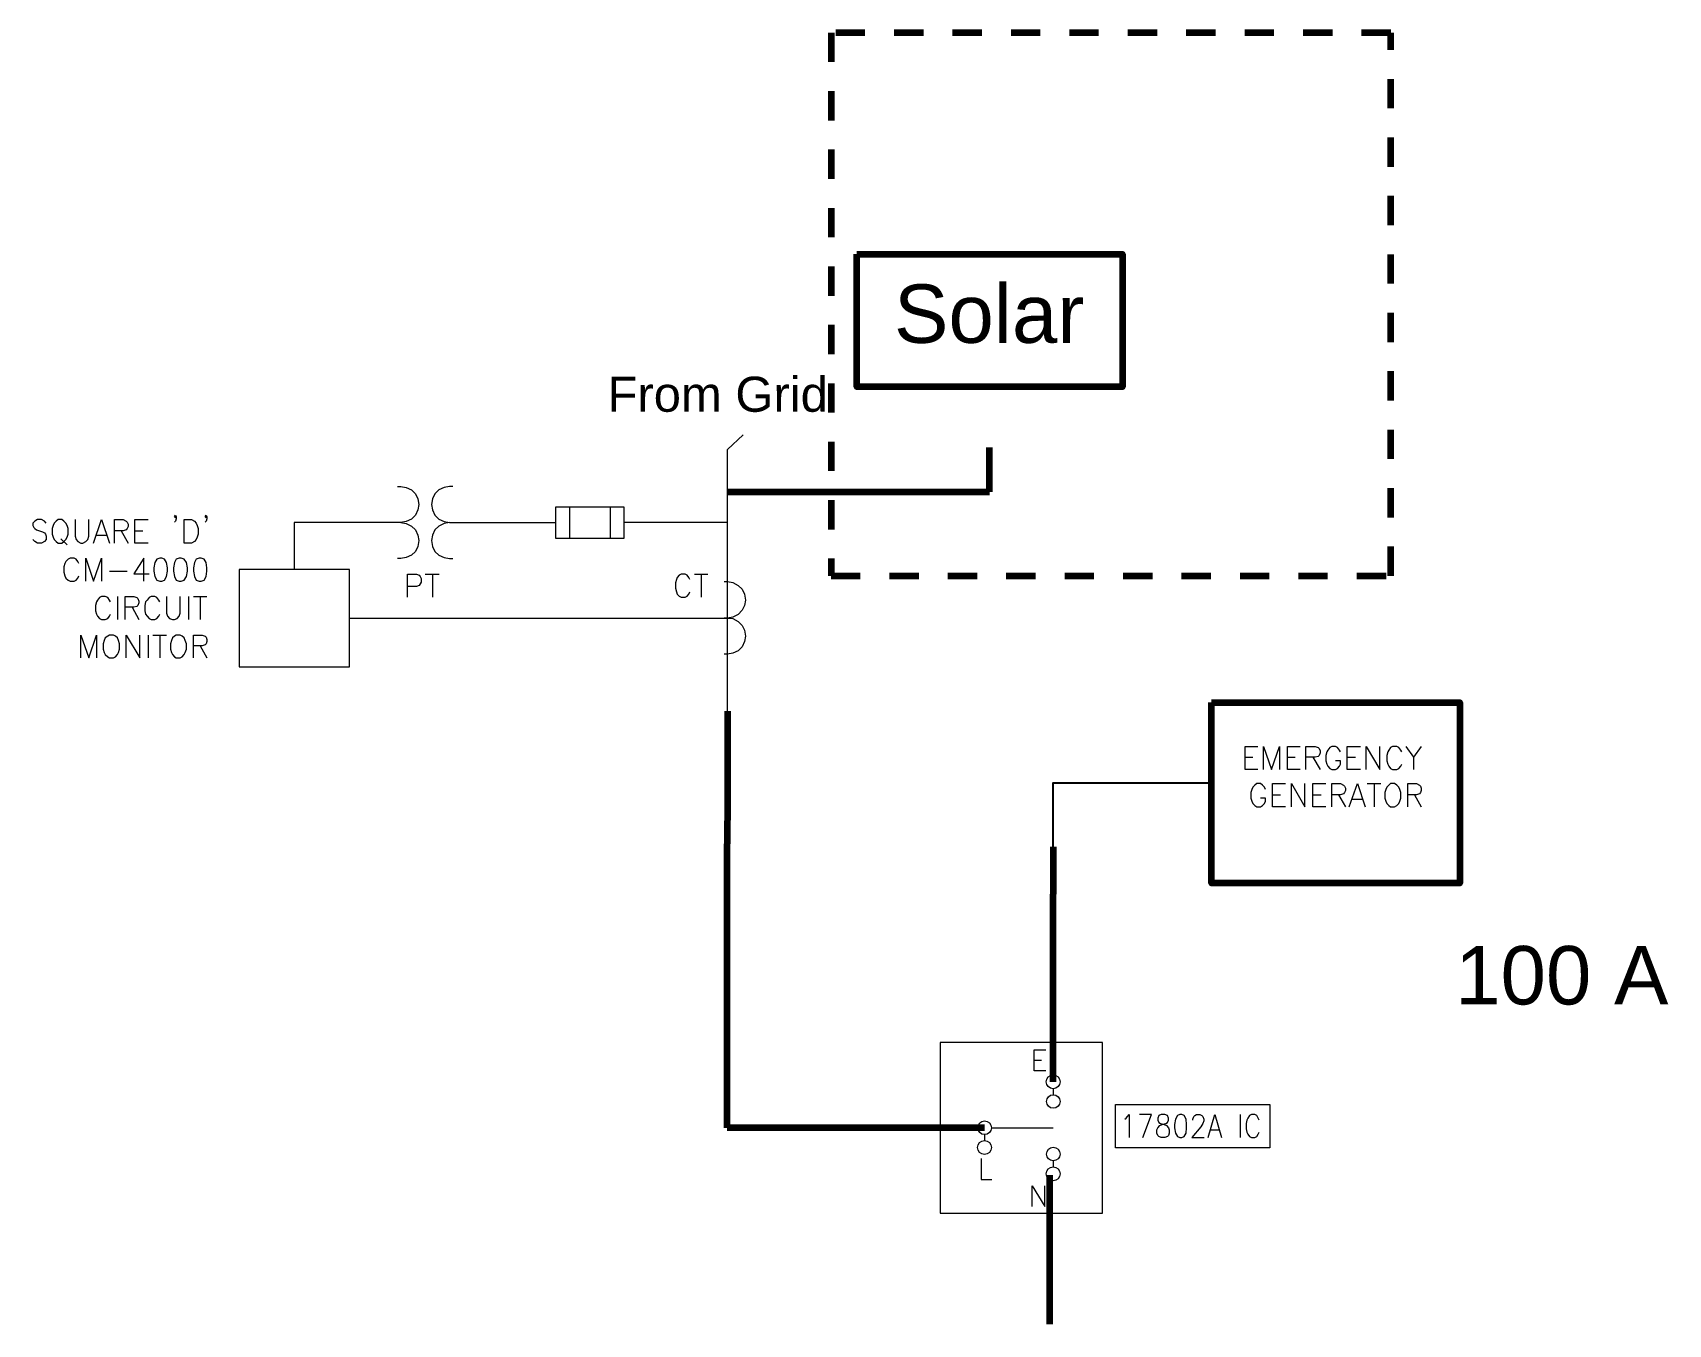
# Model space of a CAD drawing. Header units: inches. Extents: x 17.7 to 27.7, y 6.6 to 22.7.
# Drawn here: x 20.77 to 26.37, y 18.27 to 22.69 of the extents above; entities that cross this region are included whole.
import ezdxf

# ---------------------------------------------------------------- set-up
doc = ezdxf.new("R2010")
doc.units = ezdxf.units.IN
doc.header["$LTSCALE"] = 0.2
doc.header["$MEASUREMENT"] = 0
doc.linetypes.add('ACAD_ISO02W100', pattern=[15, 12, -3])
doc.linetypes.add('HIDDEN', pattern=[0.375, 0.25, -0.125])
doc.layers.add('dotted', color=7, linetype='HIDDEN', lineweight=18)
doc.layers.add('PDF_Geometry', color=7, linetype='Continuous')
doc.styles.get("Standard").update_dxf_attribs({"font": 'arial.ttf'})

msp = doc.modelspace()

# ---------------------------------------------------------------- texts
at = {"lineweight": 90, "insert": (23.7176, 21.8299), "char_height": 0.2, "attachment_point": 1}
msp.add_mtext_dynamic_manual_height_columns('Solar', width=1.005995, gutter_width=1, heights=[0], dxfattribs=at)
at = {"linetype": 'ACAD_ISO02W100', "lineweight": 90, "attachment_point": 1}
for s, width, insert, char_height in [('From Grid', 1.383192, (22.7369, 21.5141), 0.12), ('100 A', 1.39045, (25.6387, 19.5656), 0.2)]:
    msp.add_mtext_dynamic_manual_height_columns(s, width=width, gutter_width=1, heights=[0], dxfattribs=dict(at, insert=insert, char_height=char_height))

# ---------------------------------------------------------------- linework, layer by layer
at = {"lineweight": 90}
for p, q in [((24.045, 21.1199), (24.045, 21.2715)), ((23.1475, 21.1199), (24.045, 21.1199))]:
    msp.add_line(p, q, dxfattribs=at)
at = {"linetype": 'ACAD_ISO02W100', "lineweight": 90}
for p, q in [((23.1475, 20.3698), (23.1475, 20.0751)), ((23.1475, 20.0751), (23.1468, 19.9156)), ((23.1468, 18.9435), (23.1468, 19.9156)), ((24.2623, 19.9054), (24.2623, 19.7435)), ((24.2623, 19.101), (24.2623, 19.7435)), ((24.0278, 18.9435), (23.1468, 18.9435)), ((24.2506, 18.2709), (24.2506, 18.7812))]:
    msp.add_line(p, q, dxfattribs=at)
at = {"lineweight": 90}
for points in [[(23.5899, 21.9336), (24.5001, 21.9336), (24.5001, 21.4789), (23.5899, 21.4789)], [(24.8049, 20.3993), (25.6543, 20.3993), (25.6543, 19.7812), (24.8049, 19.7812)]]:
    msp.add_lwpolyline(points, close=True, dxfattribs=at)
msp.add_lwpolyline([(24.2623, 19.9054), (24.2623, 20.1243), (24.8029, 20.1243)])
at = {"layer": 'dotted', "lineweight": 90}
msp.add_lwpolyline([(25.4182, 22.6914), (23.5021, 22.6914), (23.5021, 20.8327), (25.4182, 20.8327)], close=True, dxfattribs=at)
at = {"layer": 'PDF_Geometry', "lineweight": 9}
for points in [[(23.1475, 20.3698), (23.1475, 21.2648), (23.2008, 21.3147)], [(22.0175, 21.1381), (22.0292, 21.1381), (22.0475, 21.1347), (22.0658, 21.1264), (22.0792, 21.1131), (22.0875, 21.0964), (22.0908, 21.0764), (22.0875, 21.0581), (22.0792, 21.0397), (22.0658, 21.0264), (22.0475, 21.0181), (22.0292, 21.0147), (22.0475, 21.0114), (22.0658, 21.0031), (22.0792, 20.9897), (22.0875, 20.9714), (22.0908, 20.9531), (22.0875, 20.9331), (22.0792, 20.9164), (22.0658, 20.9031), (22.0475, 20.8948), (22.0292, 20.8914), (22.0175, 20.8914)], [(22.2075, 21.1381), (22.1958, 21.1381), (22.1775, 21.1347), (22.1592, 21.1264), (22.1458, 21.1131), (22.1375, 21.0964), (22.1342, 21.0764), (22.1375, 21.0581), (22.1458, 21.0397), (22.1592, 21.0264), (22.1775, 21.0181), (22.1958, 21.0147), (22.1775, 21.0114), (22.1592, 21.0031), (22.1458, 20.9897), (22.1375, 20.9714), (22.1342, 20.9531), (22.1375, 20.9331), (22.1458, 20.9164), (22.1592, 20.9031), (22.1775, 20.8948), (22.1958, 20.8914), (22.2075, 20.8914)], [(22.6075, 20.9614), (22.6075, 21.0681)], [(22.7475, 20.9614), (22.7475, 21.0681)], [(20.8158, 21.0131), (20.8092, 21.0197), (20.7992, 21.0248), (20.7859, 21.0248), (20.7759, 21.0197), (20.7692, 21.0131), (20.7692, 21.0048), (20.7725, 20.9981), (20.7759, 20.9948), (20.7825, 20.9897), (20.8025, 20.9831), (20.8092, 20.9798), (20.8125, 20.9748), (20.8158, 20.9681), (20.8158, 20.9564), (20.8092, 20.9498), (20.7992, 20.9448), (20.7859, 20.9448), (20.7759, 20.9498), (20.7692, 20.9564)], [(20.9142, 21.0248), (20.9142, 20.9681), (20.9175, 20.9564), (20.9242, 20.9498), (20.9342, 20.9448), (20.9409, 20.9448), (20.9508, 20.9498), (20.9575, 20.9564), (20.9609, 20.9681), (20.9609, 21.0248)], [(20.9775, 20.9448), (21.0042, 21.0248), (21.0325, 20.9448)], [(21.0492, 20.9448), (21.0492, 21.0248), (21.0792, 21.0248), (21.0892, 21.0197), (21.0925, 21.0164), (21.0959, 21.0098), (21.0959, 21.0014), (21.0925, 20.9948), (21.0892, 20.9897), (21.0792, 20.9864), (21.0492, 20.9864)], [(21.1642, 20.9448), (21.1192, 20.9448), (21.1192, 21.0248), (21.1642, 21.0248)], [(21.2608, 21.0348), (21.2575, 21.0314), (21.2542, 21.0348), (21.2575, 21.0397), (21.2608, 21.0348), (21.2608, 21.0281), (21.2575, 21.0197), (21.2542, 21.0164)], [(21.3658, 21.0348), (21.3625, 21.0314), (21.3592, 21.0348), (21.3625, 21.0397), (21.3658, 21.0348), (21.3658, 21.0281), (21.3625, 21.0197), (21.3592, 21.0164)], [(22.0292, 21.0147), (22.0175, 21.0147), (21.6642, 21.0147), (21.6642, 20.8548)], [(22.1958, 21.0147), (22.2075, 21.0147), (22.5591, 21.0147)], [(23.1475, 21.0147), (22.7942, 21.0147)], [(20.8658, 20.9597), (20.8875, 20.9381)], [(20.9875, 20.9714), (21.0208, 20.9714)], [(21.0725, 20.9864), (21.0959, 20.9448)], [(21.1192, 20.9864), (21.1458, 20.9864)], [(20.9275, 20.8748), (20.9242, 20.8814), (20.9175, 20.8898), (20.9109, 20.8931), (20.8975, 20.8931), (20.8909, 20.8898), (20.8825, 20.8814), (20.8792, 20.8748), (20.8759, 20.8631), (20.8759, 20.8448), (20.8792, 20.8331), (20.8825, 20.8248), (20.8909, 20.8181), (20.8975, 20.8148), (20.9109, 20.8148), (20.9175, 20.8181), (20.9242, 20.8248), (20.9275, 20.8331)], [(20.9508, 20.8148), (20.9508, 20.8931), (20.9775, 20.8148), (21.0042, 20.8931), (21.0042, 20.8148)], [(21.1492, 20.8148), (21.1492, 20.8931), (21.1159, 20.8398), (21.1675, 20.8398)], [(21.0325, 20.8481), (21.0925, 20.8481)], [(22.0525, 20.7598), (22.0525, 20.8381), (22.0825, 20.8381), (22.0925, 20.8348), (22.0958, 20.8298), (22.0992, 20.8231), (22.0992, 20.8114), (22.0958, 20.8048), (22.0925, 20.7998), (22.0825, 20.7964), (22.0525, 20.7964)], [(22.1125, 20.8381), (22.1608, 20.8381)], [(22.1375, 20.8381), (22.1375, 20.7598)], [(23.0192, 20.8197), (23.0158, 20.8264), (23.0091, 20.8348), (23.0025, 20.8381), (22.9891, 20.8381), (22.9825, 20.8348), (22.9758, 20.8264), (22.9725, 20.8197), (22.9692, 20.8081), (22.9692, 20.7898), (22.9725, 20.7781), (22.9758, 20.7698), (22.9825, 20.7631), (22.9891, 20.7598), (23.0025, 20.7598), (23.0091, 20.7631), (23.0158, 20.7698), (23.0192, 20.7781)], [(23.0342, 20.8381), (23.0808, 20.8381)], [(23.0575, 20.8381), (23.0575, 20.7598)], [(23.1358, 20.8131), (23.1475, 20.8131), (23.1658, 20.8098), (23.1841, 20.7998), (23.1975, 20.7864), (23.2058, 20.7698), (23.2091, 20.7498), (23.2058, 20.7314), (23.1975, 20.7148), (23.1841, 20.6998), (23.1658, 20.6914), (23.1475, 20.6881), (23.1658, 20.6864), (23.1841, 20.6764), (23.1975, 20.6631), (23.2058, 20.6464), (23.2091, 20.6264), (23.2058, 20.6081), (23.1975, 20.5898), (23.1841, 20.5764), (23.1658, 20.5681), (23.1475, 20.5648), (23.1358, 20.5648)], [(21.0358, 20.7431), (21.0325, 20.7498), (21.0258, 20.7581), (21.0175, 20.7614), (21.0042, 20.7614), (20.9975, 20.7581), (20.9909, 20.7498), (20.9875, 20.7431), (20.9842, 20.7314), (20.9842, 20.7131), (20.9875, 20.7014), (20.9909, 20.6948), (20.9975, 20.6864), (21.0042, 20.6831), (21.0175, 20.6831), (21.0258, 20.6864), (21.0325, 20.6948), (21.0358, 20.7014)], [(21.0592, 20.7614), (21.0592, 20.6831)], [(21.0859, 20.6831), (21.0859, 20.7614), (21.1159, 20.7614), (21.1258, 20.7581), (21.1292, 20.7548), (21.1325, 20.7464), (21.1325, 20.7398), (21.1292, 20.7314), (21.1258, 20.7281), (21.1159, 20.7248), (21.0859, 20.7248)], [(21.1092, 20.7248), (21.1325, 20.6831)], [(21.2042, 20.7431), (21.2009, 20.7498), (21.1942, 20.7581), (21.1875, 20.7614), (21.1742, 20.7614), (21.1675, 20.7581), (21.1608, 20.7498), (21.1558, 20.7431), (21.1525, 20.7314), (21.1525, 20.7131), (21.1558, 20.7014), (21.1608, 20.6948), (21.1675, 20.6864), (21.1742, 20.6831), (21.1875, 20.6831), (21.1942, 20.6864), (21.2009, 20.6948), (21.2042, 20.7014)], [(21.2275, 20.7614), (21.2275, 20.7048), (21.2308, 20.6948), (21.2375, 20.6864), (21.2475, 20.6831), (21.2542, 20.6831), (21.2642, 20.6864), (21.2709, 20.6948), (21.2742, 20.7048), (21.2742, 20.7614)], [(21.3025, 20.7614), (21.3025, 20.6831)], [(21.3192, 20.7614), (21.3658, 20.7614)], [(21.3425, 20.7614), (21.3425, 20.6831)], [(21.8542, 20.6881), (23.1475, 20.6881), (23.1358, 20.6881)], [(20.9342, 20.5514), (20.9342, 20.6298), (20.9609, 20.5514), (20.9875, 20.6298), (20.9875, 20.5514)], [(21.0892, 20.5514), (21.0892, 20.6298), (21.1358, 20.5514), (21.1358, 20.6298)], [(21.1642, 20.6298), (21.1642, 20.5514)], [(21.1808, 20.6298), (21.2275, 20.6298)], [(21.2042, 20.6298), (21.2042, 20.5514)], [(21.3192, 20.5514), (21.3192, 20.6298), (21.3492, 20.6298), (21.3592, 20.6264), (21.3625, 20.6231), (21.3658, 20.6148), (21.3658, 20.6081), (21.3625, 20.5998), (21.3592, 20.5964), (21.3492, 20.5931), (21.3192, 20.5931)], [(21.3425, 20.5931), (21.3658, 20.5514)], [(24.9628, 20.1698), (24.9195, 20.1698), (24.9195, 20.2481), (24.9628, 20.2481)], [(24.9828, 20.1698), (24.9828, 20.2481), (25.0094, 20.1698), (25.0378, 20.2481), (25.0378, 20.1698)], [(25.1078, 20.1698), (25.0645, 20.1698), (25.0645, 20.2481), (25.1078, 20.2481)], [(25.1278, 20.1698), (25.1278, 20.2481), (25.1595, 20.2481), (25.1695, 20.2448), (25.1728, 20.2414), (25.1761, 20.2331), (25.1761, 20.2264), (25.1728, 20.2181), (25.1695, 20.2147), (25.1595, 20.2114), (25.1278, 20.2114)], [(25.2461, 20.2298), (25.2428, 20.2364), (25.2361, 20.2448), (25.2295, 20.2481), (25.2161, 20.2481), (25.2095, 20.2448), (25.2028, 20.2364), (25.1994, 20.2298), (25.1961, 20.2181), (25.1961, 20.1997), (25.1994, 20.1881), (25.2028, 20.1814), (25.2095, 20.1731), (25.2161, 20.1698), (25.2295, 20.1698), (25.2361, 20.1731), (25.2428, 20.1814), (25.2461, 20.1881), (25.2461, 20.1997), (25.2295, 20.1997)], [(25.3145, 20.1698), (25.2694, 20.1698), (25.2694, 20.2481), (25.3145, 20.2481)], [(25.3345, 20.1698), (25.3345, 20.2481), (25.3811, 20.1698), (25.3811, 20.2481)], [(25.4561, 20.2298), (25.4528, 20.2364), (25.4461, 20.2448), (25.4394, 20.2481), (25.4244, 20.2481), (25.4178, 20.2448), (25.4111, 20.2364), (25.4078, 20.2298), (25.4044, 20.2181), (25.4044, 20.1997), (25.4078, 20.1881), (25.4111, 20.1814), (25.4178, 20.1731), (25.4244, 20.1698), (25.4394, 20.1698), (25.4461, 20.1731), (25.4528, 20.1814), (25.4561, 20.1881)], [(25.4694, 20.2481), (25.4961, 20.2114), (25.4961, 20.1698)], [(25.5228, 20.2481), (25.4961, 20.2114)], [(24.9195, 20.2114), (24.9461, 20.2114)], [(25.0645, 20.2114), (25.0911, 20.2114)], [(25.1511, 20.2114), (25.1761, 20.1698)], [(25.2694, 20.2114), (25.2978, 20.2114)], [(24.9895, 20.1014), (24.9861, 20.1097), (24.9795, 20.1164), (24.9728, 20.1214), (24.9595, 20.1214), (24.9528, 20.1164), (24.9461, 20.1097), (24.9428, 20.1014), (24.9394, 20.0914), (24.9394, 20.0714), (24.9428, 20.0614), (24.9461, 20.0531), (24.9528, 20.0464), (24.9595, 20.0414), (24.9728, 20.0414), (24.9795, 20.0464), (24.9861, 20.0531), (24.9895, 20.0614), (24.9895, 20.0714), (24.9728, 20.0714)], [(25.0578, 20.0414), (25.0128, 20.0414), (25.0128, 20.1214), (25.0578, 20.1214)], [(25.0778, 20.0414), (25.0778, 20.1214), (25.1245, 20.0414), (25.1245, 20.1214)], [(25.1961, 20.0414), (25.1511, 20.0414), (25.1511, 20.1214), (25.1961, 20.1214)], [(25.2161, 20.0414), (25.2161, 20.1214), (25.2461, 20.1214), (25.2561, 20.1164), (25.2595, 20.1131), (25.2628, 20.1064), (25.2628, 20.0981), (25.2595, 20.0914), (25.2561, 20.0864), (25.2461, 20.0831), (25.2161, 20.0831)], [(25.2761, 20.0414), (25.3044, 20.1214), (25.3311, 20.0414)], [(25.3378, 20.1214), (25.3844, 20.1214)], [(25.3611, 20.1214), (25.3611, 20.0414)], [(25.4761, 20.0414), (25.4761, 20.1214), (25.5061, 20.1214), (25.5161, 20.1164), (25.5195, 20.1131), (25.5228, 20.1064), (25.5228, 20.0981), (25.5195, 20.0914), (25.5161, 20.0864), (25.5061, 20.0831), (25.4761, 20.0831)], [(25.0128, 20.0831), (25.0411, 20.0831)], [(25.1511, 20.0831), (25.1794, 20.0831)], [(25.2395, 20.0831), (25.2628, 20.0414)], [(25.2861, 20.0681), (25.3211, 20.0681)], [(25.4995, 20.0831), (25.5228, 20.0414)], [(24.2377, 19.1385), (24.1977, 19.1385), (24.1977, 19.2101), (24.2377, 19.2101)], [(24.1977, 19.1751), (24.2227, 19.1751)], [(24.2627, 19.0768), (24.2627, 19.0568)], [(24.5077, 18.9735), (24.5127, 18.9768), (24.5227, 18.9885), (24.5227, 18.9101)], [(24.5694, 18.9101), (24.5994, 18.9885), (24.5577, 18.9885)], [(24.741, 18.9701), (24.741, 18.9735), (24.7444, 18.9818), (24.7477, 18.9851), (24.7527, 18.9885), (24.7644, 18.9885), (24.771, 18.9851), (24.7743, 18.9818), (24.7777, 18.9735), (24.7777, 18.9668), (24.7743, 18.9585), (24.7677, 18.9468), (24.7377, 18.9101), (24.7794, 18.9101)], [(24.7927, 18.9101), (24.816, 18.9885), (24.8393, 18.9101)], [(24.9027, 18.9885), (24.9027, 18.9101)], [(24.9677, 18.9701), (24.9643, 18.9768), (24.9593, 18.9851), (24.9527, 18.9885), (24.941, 18.9885), (24.9344, 18.9851), (24.9293, 18.9768), (24.926, 18.9701), (24.9227, 18.9585), (24.9227, 18.9401), (24.926, 18.9285), (24.9293, 18.9218), (24.9344, 18.9135), (24.941, 18.9101), (24.9527, 18.9101), (24.9593, 18.9135), (24.9643, 18.9218), (24.9677, 18.9285)], [(24.051, 18.9435), (24.2627, 18.9435)], [(24.801, 18.9368), (24.831, 18.9368)], [(24.0277, 18.9202), (24.0277, 18.8985)], [(24.016, 18.8385), (24.016, 18.7668), (24.0527, 18.7668)], [(24.2627, 18.8301), (24.2627, 18.8101)], [(24.191, 18.6735), (24.191, 18.7452), (24.2344, 18.6735), (24.2344, 18.7452)]]:
    msp.add_lwpolyline(points, dxfattribs=at)
for points in [[(22.5591, 20.9614), (22.7941, 20.9614), (22.7941, 21.0681), (22.5591, 21.0681)], [(20.8559, 21.0248), (20.8492, 21.0197), (20.8425, 21.0131), (20.8392, 21.0048), (20.8359, 20.9948), (20.8359, 20.9748), (20.8392, 20.9647), (20.8425, 20.9564), (20.8492, 20.9498), (20.8559, 20.9448), (20.8692, 20.9448), (20.8759, 20.9498), (20.8825, 20.9564), (20.8875, 20.9647), (20.8909, 20.9748), (20.8909, 20.9948), (20.8875, 21.0048), (20.8825, 21.0131), (20.8759, 21.0197), (20.8692, 21.0248)], [(21.2875, 20.9448), (21.2875, 21.0248), (21.3125, 21.0248), (21.3225, 21.0197), (21.3292, 21.0131), (21.3325, 21.0048), (21.3358, 20.9948), (21.3358, 20.9748), (21.3325, 20.9647), (21.3292, 20.9564), (21.3225, 20.9498), (21.3125, 20.9448)], [(21.2042, 20.8931), (21.1942, 20.8898), (21.1875, 20.8781), (21.1842, 20.8598), (21.1842, 20.8481), (21.1875, 20.8298), (21.1942, 20.8181), (21.2042, 20.8148), (21.2108, 20.8148), (21.2209, 20.8181), (21.2275, 20.8298), (21.2308, 20.8481), (21.2308, 20.8598), (21.2275, 20.8781), (21.2209, 20.8898), (21.2108, 20.8931)], [(21.2709, 20.8931), (21.2608, 20.8898), (21.2542, 20.8781), (21.2508, 20.8598), (21.2508, 20.8481), (21.2542, 20.8298), (21.2608, 20.8181), (21.2709, 20.8148), (21.2775, 20.8148), (21.2875, 20.8181), (21.2958, 20.8298), (21.2992, 20.8481), (21.2992, 20.8598), (21.2958, 20.8781), (21.2875, 20.8898), (21.2775, 20.8931)], [(21.3392, 20.8931), (21.3292, 20.8898), (21.3225, 20.8781), (21.3192, 20.8598), (21.3192, 20.8481), (21.3225, 20.8298), (21.3292, 20.8181), (21.3392, 20.8148), (21.3458, 20.8148), (21.3559, 20.8181), (21.3625, 20.8298), (21.3658, 20.8481), (21.3658, 20.8598), (21.3625, 20.8781), (21.3559, 20.8898), (21.3458, 20.8931)], [(21.4758, 20.5214), (21.8542, 20.5214), (21.8542, 20.8548), (21.4758, 20.8548)], [(21.0325, 20.6298), (21.0258, 20.6264), (21.0175, 20.6198), (21.0142, 20.6114), (21.0109, 20.5998), (21.0109, 20.5814), (21.0142, 20.5698), (21.0175, 20.5631), (21.0258, 20.5548), (21.0325, 20.5514), (21.0459, 20.5514), (21.0525, 20.5548), (21.0592, 20.5631), (21.0625, 20.5698), (21.0659, 20.5814), (21.0659, 20.5998), (21.0625, 20.6114), (21.0592, 20.6198), (21.0525, 20.6264), (21.0459, 20.6298)], [(21.2608, 20.6298), (21.2542, 20.6264), (21.2475, 20.6198), (21.2442, 20.6114), (21.2408, 20.5998), (21.2408, 20.5814), (21.2442, 20.5698), (21.2475, 20.5631), (21.2542, 20.5548), (21.2608, 20.5514), (21.2742, 20.5514), (21.2808, 20.5548), (21.2875, 20.5631), (21.2909, 20.5698), (21.2958, 20.5814), (21.2958, 20.5998), (21.2909, 20.6114), (21.2875, 20.6198), (21.2808, 20.6264), (21.2742, 20.6298)], [(25.4178, 20.1214), (25.4111, 20.1164), (25.4044, 20.1097), (25.4011, 20.1014), (25.3978, 20.0914), (25.3978, 20.0714), (25.4011, 20.0614), (25.4044, 20.0531), (25.4111, 20.0464), (25.4178, 20.0414), (25.4311, 20.0414), (25.4394, 20.0464), (25.4461, 20.0531), (25.4495, 20.0614), (25.4528, 20.0714), (25.4528, 20.0914), (25.4495, 20.1014), (25.4461, 20.1097), (25.4394, 20.1164), (25.4311, 20.1214)], [(23.876, 18.6518), (24.431, 18.6518), (24.431, 19.2352), (23.876, 19.2352)], [(24.476, 19.0235), (25.0044, 19.0235), (25.0044, 18.8751), (24.476, 18.8751)], [(24.6327, 18.9885), (24.6244, 18.9851), (24.621, 18.9768), (24.621, 18.9701), (24.6244, 18.9618), (24.6294, 18.9585), (24.6427, 18.9552), (24.651, 18.9518), (24.6577, 18.9435), (24.6594, 18.9368), (24.6594, 18.9251), (24.6577, 18.9168), (24.6543, 18.9135), (24.6444, 18.9101), (24.6327, 18.9101), (24.6244, 18.9135), (24.621, 18.9168), (24.6177, 18.9251), (24.6177, 18.9368), (24.621, 18.9435), (24.6277, 18.9518), (24.636, 18.9552), (24.6477, 18.9585), (24.6543, 18.9618), (24.6577, 18.9701), (24.6577, 18.9768), (24.6543, 18.9851), (24.6444, 18.9885)], [(24.696, 18.9885), (24.6877, 18.9851), (24.681, 18.9735), (24.6777, 18.9552), (24.6777, 18.9435), (24.681, 18.9251), (24.6877, 18.9135), (24.696, 18.9101), (24.7027, 18.9101), (24.711, 18.9135), (24.7177, 18.9251), (24.7193, 18.9435), (24.7193, 18.9552), (24.7177, 18.9735), (24.711, 18.9851), (24.7027, 18.9885)]]:
    msp.add_lwpolyline(points, close=True, dxfattribs=at)
for centre, radius in [((24.2623, 19.101), 0.0237), ((24.2628, 19.0335), 0.0232), ((24.0278, 18.9435), 0.0232), ((24.0274, 18.876), 0.0237), ((24.2628, 18.8535), 0.0232), ((24.2623, 18.786), 0.0237)]:
    msp.add_circle(centre, radius, dxfattribs=at)

msp.set_redraw_order([(e.dxf.handle, doc.entitydb.next_handle()) for e in msp.query("TEXT MTEXT ATTDEF DIMENSION ARC_DIMENSION")])  # texts and dimensions are drawn at this point

doc.saveas('drawing.dxf')
